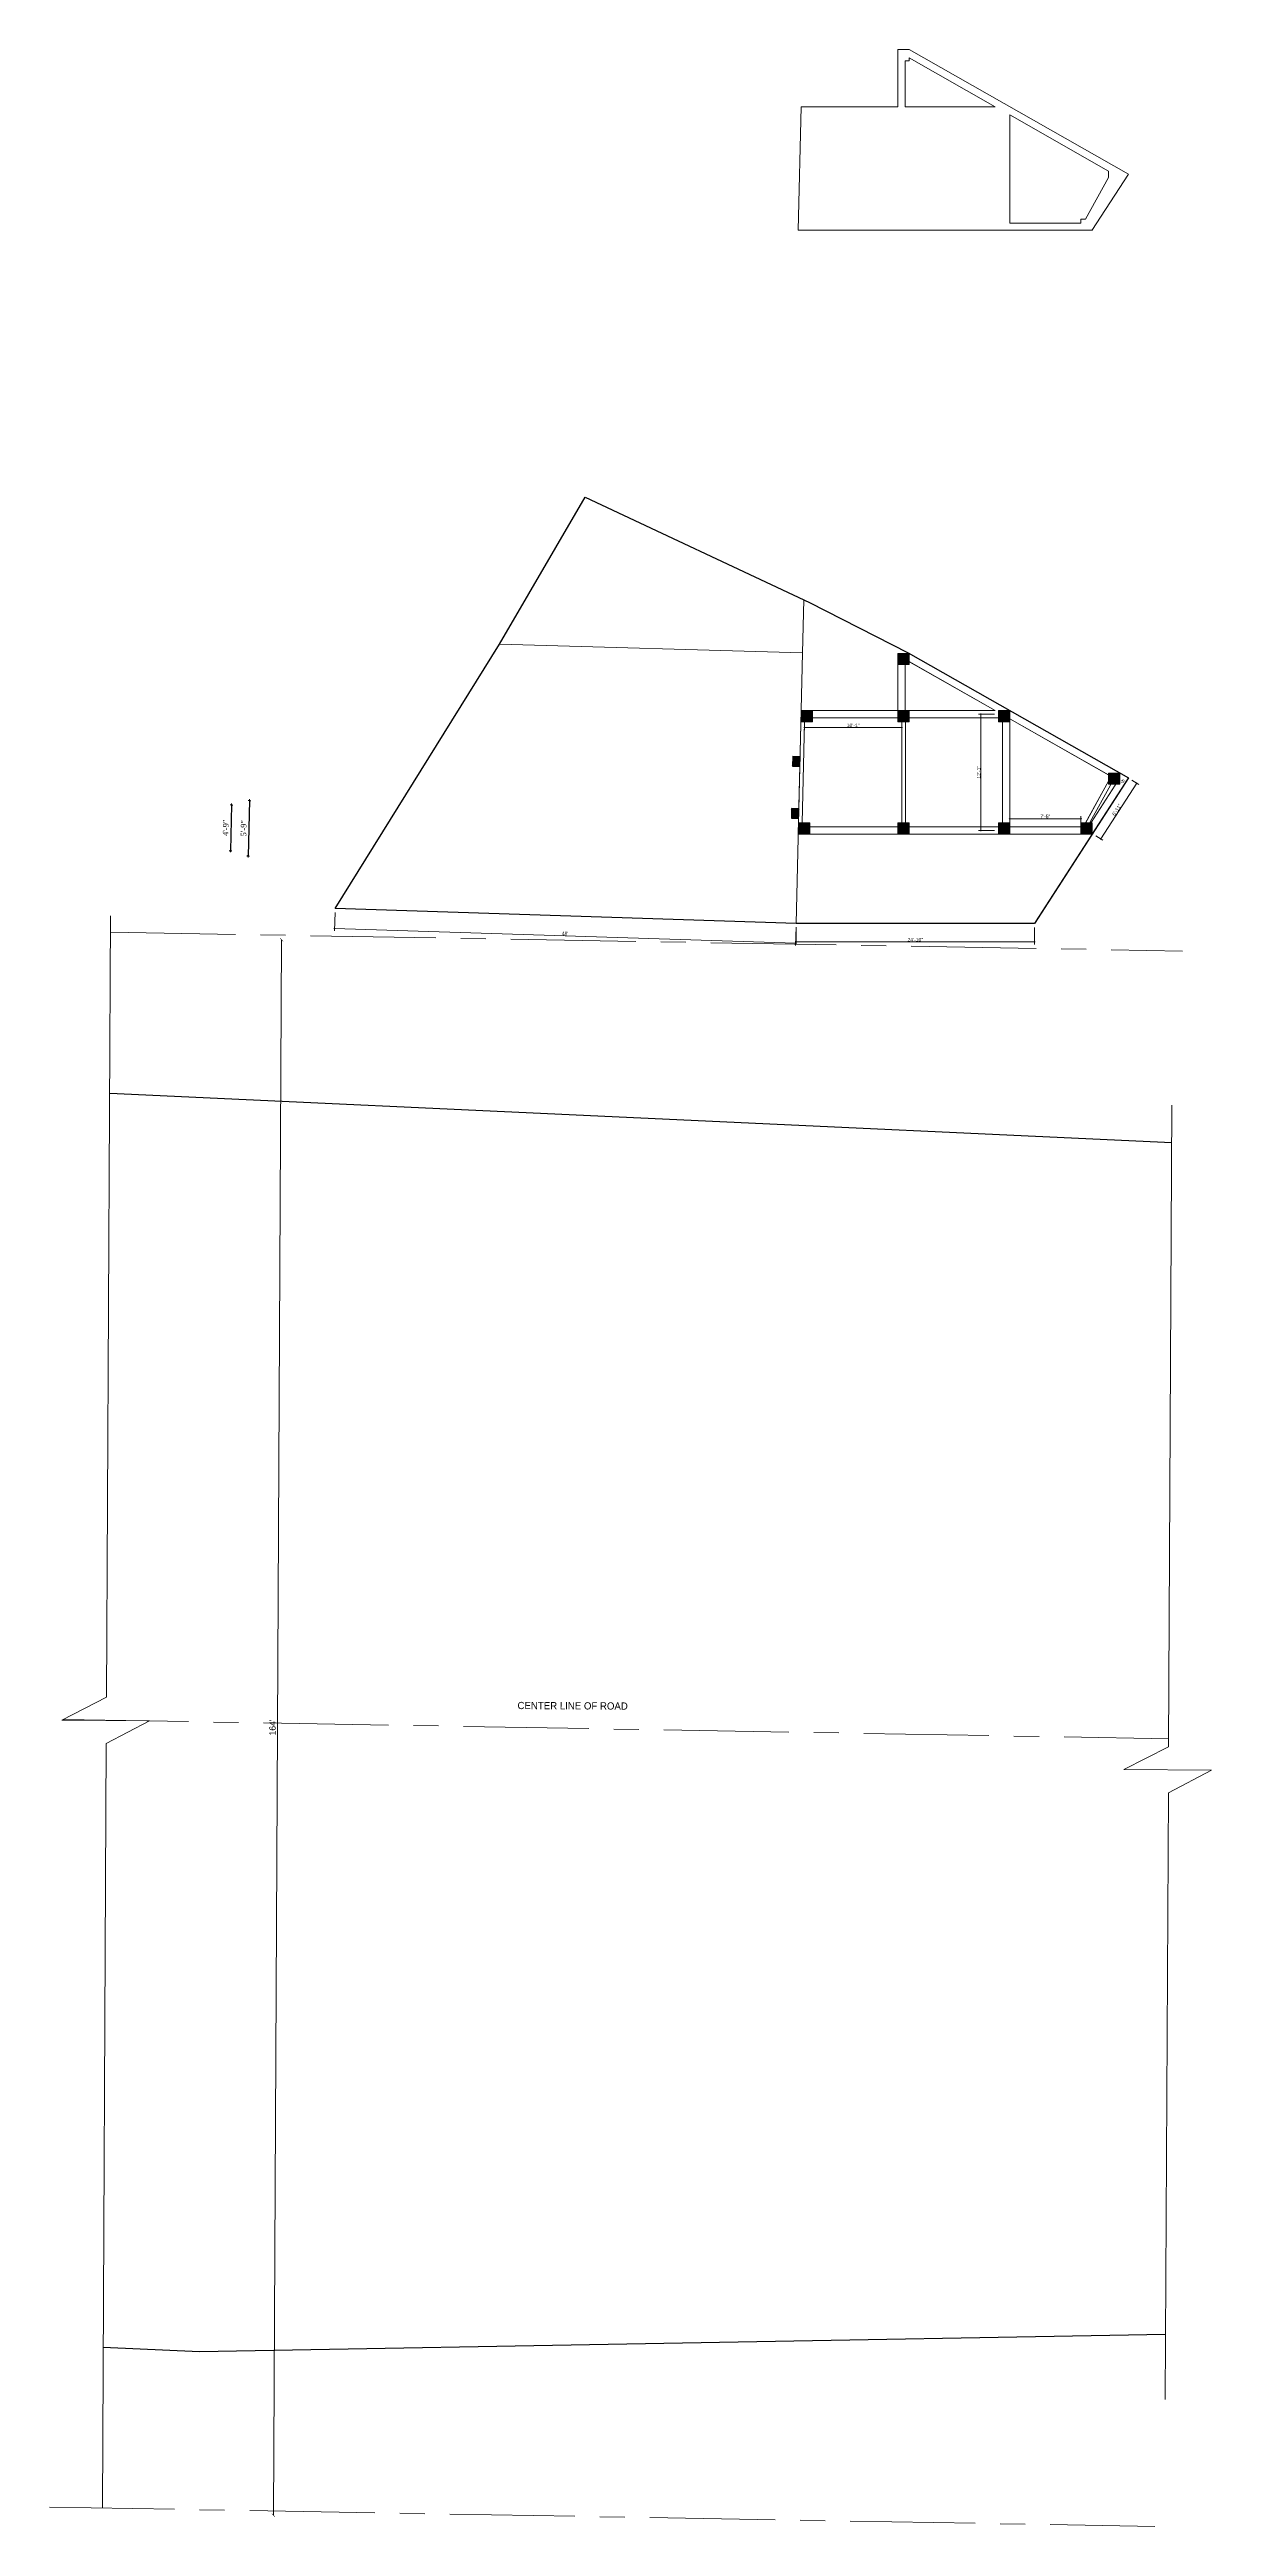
# Model space of a CAD drawing. Header units: inches. Extents: x 4069 to 291496, y -47643 to 12535.
# Drawn here: x 115513 to 116964, y -25299 to -22205 of the extents above; entities that cross this region are included whole.
import ezdxf

# ---------------------------------------------------------------- set-up
doc = ezdxf.new("R2010")
doc.units = ezdxf.units.IN
doc.header["$LTSCALE"] = 5
doc.header["$MEASUREMENT"] = 0
doc.linetypes.add('CENTER', pattern=[2, 1.25, -0.25, 0.25, -0.25])
doc.layers.add('A-WALL', color=7, linetype='Continuous', lineweight=9)
doc.layers.add('Dimension', color=7, linetype='Continuous', lineweight=18)
for name, color, linetype in [('DIM', 5, 'Continuous'), ('TEXT', 6, 'Continuous'), ('WALL', 7, 'Continuous')]:
    doc.layers.add(name, color=color, linetype=linetype)
doc.layers.add('dim line', color=7, linetype='Continuous', lineweight=15, true_color=0xfab2b2)
doc.styles.add('ordinary', font='times.ttf')
doc.styles.get("Standard").update_dxf_attribs({"font": 'arial.ttf'})
doc.styles.add('tt', font='stylu.ttf', dxfattribs={"height": 8})
doc.dimstyles.new('Copy of 96', dxfattribs={"dimtxt": 7, "dimasz": 4, "dimexe": 0.5, "dimexo": 0.5, "dimgap": 3, "dimtad": 1, "dimdec": 1, "dimzin": 11, "dimdsep": 46, "dimlunit": 4, "dimtxsty": 'ordinary', "dimblk": 'OBLIQUE', "dimcen": 0.09, "dimse1": 1, "dimse2": 1, "dimclrt": 6, "dimazin": 0, "dimtfac": 1, "dimtdec": 1, "dimtix": 1, "dimtmove": 2, "dimatfit": 3, "dimldrblk": 'leader', "dimfxl": 0.5, "dimfxlon": 1, "dimtolj": 1, "dimtzin": 0, "dimarcsym": 0})
doc.dimstyles.new('Copy(2) of STANDARD', dxfattribs={"dimtxt": 2, "dimasz": 4, "dimexe": 0, "dimexo": 0, "dimgap": 2, "dimtad": 1, "dimdec": 0, "dimzin": 0, "dimdsep": 46, "dimlunit": 3, "dimtxsty": 'tt', "dimblk": 'ARCHTICK', "dimcen": 0.0505, "dimse1": 1, "dimse2": 1, "dimclrd": 5, "dimclre": 5, "dimclrt": 7, "dimadec": 1, "dimazin": 0, "dimtm": 1e-09, "dimtfac": 1, "dimtdec": 0, "dimtofl": 0, "dimtmove": 1, "dimatfit": 3, "dimfxl": 1, "dimtolj": 2, "dimtzin": 0, "dimlwd": 13, "dimarcsym": 0})
doc.dimstyles.new('Standard$0', dxfattribs={"dimtxt": 6, "dimasz": 4, "dimexe": 3, "dimexo": 6, "dimgap": 3, "dimtad": 1, "dimdec": 1, "dimzin": 0, "dimdsep": 46, "dimlunit": 4, "dimtxsty": 'Standard', "dimcen": 0.09, "dimclrd": 6, "dimclre": 6, "dimclrt": 7, "dimadec": 0, "dimazin": 0, "dimtfac": 1, "dimtdec": 1, "dimtix": 1, "dimtofl": 0, "dimtmove": 1, "dimatfit": 3, "dimfxl": 1, "dimtolj": 1, "dimtzin": 0, "dimlwd": 18, "dimlwe": 18, "dimarcsym": 0})

# ---------------------------------------------------------------- blocks, each defined once
blk = doc.blocks.new('C1a')
at = {"color": 1, "ltscale": 5}
for p, q in [((18657.7, 4625.8), (18648.7, 4625.8)), ((18648.7, 4625.8), (18648.8, 4613.8)), ((18648.8, 4613.8), (18657.8, 4613.8)), ((18657.8, 4613.8), (18657.7, 4625.8))]:
    blk.add_line(p, q, dxfattribs=at)
blk = doc.blocks.new('oblique')
at = {"color": 0, "lineweight": -2}
blk.add_line((0.25, 0.25), (-0.25, -0.25), dxfattribs=at)
at = {"layer": 'dim line', "lineweight": 9}
for p, q in [((-0.4375, 0), (0.4375, 0)), ((0, 0.4375), (0, -0.4375))]:
    blk.add_line(p, q, dxfattribs=at)
blk = doc.blocks.new('*D2874')
at = {"layer": 'A-WALL', "color": 0, "lineweight": -2, "ltscale": 50, "transparency": 16777216}
blk.add_line((115740.6, -23148.8), (115739.3, -23206.1), dxfattribs=at)
at = {"layer": 'Defpoints', "color": 0, "ltscale": 50, "transparency": 16777216}
for p in [(116448.9, -23165.7), (115667.7, -23204.4), (115739.3, -23206.1)]:
    blk.add_point(p, dxfattribs=at)
at = {"layer": 'A-WALL', "color": 0, "lineweight": -2, "ltscale": 50, "transparency": 16777216, "xscale": 4, "yscale": 4, "zscale": 4}
for p, rotation in [((115740.6, -23148.8), 88.63767809297786), ((115739.3, -23206.1), 268.6376780929779)]:
    blk.add_blockref('oblique', p, dxfattribs=dict(at, rotation=rotation))
at = {"layer": 'A-WALL', "color": 6, "ltscale": 50, "transparency": 16777216, "insert": (115733.4, -23177.3), "char_height": 7, "attachment_point": 5, "rotation": 88.6377, "style": 'ordinary'}
blk.add_mtext('\\A1;4\'-9"', dxfattribs=at)
blk = doc.blocks.new('_OBLIQUE')
at = {"color": 0, "linetype": 'ByBlock'}
blk.add_line((-0.5, -0.5), (0.5, 0.5), dxfattribs=at)
blk = doc.blocks.new('leader')
at = {"layer": 'Dimension'}
for p, q in [((-4.42, 0), (4.42, 0)), ((0, -4.33), (0, 4.33))]:
    blk.add_line(p, q, dxfattribs=at)
blk = doc.blocks.new('*D2875')
at = {"layer": 'A-WALL', "color": 0, "lineweight": -2, "ltscale": 50, "transparency": 16777216}
blk.add_line((115763.1, -23143.4), (115761.4, -23212.7), dxfattribs=at)
at = {"layer": 'Defpoints', "color": 0, "ltscale": 50, "transparency": 16777216}
for p in [(116449, -23159.7), (115667.6, -23210.4), (115761.4, -23212.7)]:
    blk.add_point(p, dxfattribs=at)
at = {"layer": 'A-WALL', "color": 0, "lineweight": -2, "ltscale": 50, "transparency": 16777216, "xscale": 4, "yscale": 4, "zscale": 4}
for p, rotation in [((115763.1, -23143.4), 88.63767809297786), ((115761.4, -23212.7), 268.6376780929779)]:
    blk.add_blockref('oblique', p, dxfattribs=dict(at, rotation=rotation))
at = {"layer": 'A-WALL', "color": 6, "ltscale": 50, "transparency": 16777216, "insert": (115755.7, -23177.9), "char_height": 7, "attachment_point": 5, "rotation": 88.6377, "style": 'ordinary'}
blk.add_mtext('\\A1;5\'-9"', dxfattribs=at)
blk = doc.blocks.new('*D2907')
at = {"layer": 'A-WALL', "color": 33, "lineweight": 0, "ltscale": 5, "transparency": 16777216}
blk.add_line((116826.2, -23191.2), (116871.1, -23121.7), dxfattribs=at)
at = {"layer": 'A-WALL', "color": 47, "lineweight": 0, "ltscale": 5, "transparency": 16777216}
for p, q in [((116865, -23117.8), (116873.6, -23123.3)), ((116820.2, -23187.3), (116828.8, -23192.8))]:
    blk.add_line(p, q, dxfattribs=at)
at = {"layer": 'Defpoints', "color": 0, "ltscale": 5, "transparency": 16777216}
for p in [(116860.8, -23115.1), (116871.1, -23121.7), (116816, -23184.6)]:
    blk.add_point(p, dxfattribs=at)
at = {"layer": 'A-WALL', "color": 33, "lineweight": 0, "ltscale": 5, "transparency": 16777216, "xscale": 2, "yscale": 2, "zscale": 2}
for p, rotation in [((116871.1, -23121.7), 57.18709207663933), ((116826.2, -23191.2), 237.1870920766393)]:
    blk.add_blockref('oblique', p, dxfattribs=dict(at, rotation=rotation))
at = {"layer": 'A-WALL', "color": 7, "ltscale": 5, "transparency": 16777216, "insert": (116846.3, -23154.9), "char_height": 4.5, "attachment_point": 5, "rotation": 57.1871}
blk.add_mtext('\\A1;6\'-11"', dxfattribs=at)
blk = doc.blocks.new('*D2908')
at = {"layer": 'A-WALL', "color": 47, "lineweight": 0, "ltscale": 5, "transparency": 16777216}
for p, q in [((116456.2, -23049.8), (116456.2, -23055.2)), ((116577.7, -23049.8), (116577.7, -23055.2))]:
    blk.add_line(p, q, dxfattribs=at)
at = {"layer": 'A-WALL', "color": 33, "lineweight": 0, "ltscale": 5, "transparency": 16777216}
blk.add_line((116456.2, -23052.2), (116577.7, -23052.2), dxfattribs=at)
at = {"layer": 'Defpoints', "color": 0, "ltscale": 5, "transparency": 16777216}
for p in [(116456.2, -23044.8), (116577.7, -23044.8), (116577.7, -23052.2)]:
    blk.add_point(p, dxfattribs=at)
at = {"layer": 'A-WALL', "color": 33, "lineweight": 0, "ltscale": 5, "transparency": 16777216, "xscale": 2, "yscale": 2, "zscale": 2, "rotation": 180}
blk.add_blockref('oblique', (116456.2, -23052.2), dxfattribs=at)
at = {"layer": 'A-WALL', "color": 33, "lineweight": 0, "ltscale": 5, "transparency": 16777216, "xscale": 2, "yscale": 2, "zscale": 2}
blk.add_blockref('oblique', (116577.7, -23052.2), dxfattribs=at)
at = {"layer": 'A-WALL', "color": 7, "ltscale": 5, "transparency": 16777216, "insert": (116517, -23049.4), "char_height": 4.5, "attachment_point": 5}
blk.add_mtext('\\A1;10\'-1"', dxfattribs=at)
blk = doc.blocks.new('*D2909')
at = {"layer": 'A-WALL', "color": 47, "lineweight": 0, "ltscale": 5, "transparency": 16777216}
for p, q in [((116693.5, -23035.3), (116673.5, -23035.3)), ((116693.5, -23180.6), (116673.5, -23180.6))]:
    blk.add_line(p, q, dxfattribs=at)
at = {"layer": 'A-WALL', "color": 33, "lineweight": 0, "ltscale": 5, "transparency": 16777216}
blk.add_line((116676.5, -23035.3), (116676.5, -23180.6), dxfattribs=at)
at = {"layer": 'Defpoints', "color": 0, "ltscale": 5, "transparency": 16777216}
for p in [(116698.5, -23035.3), (116676.5, -23180.6), (116698.5, -23180.6)]:
    blk.add_point(p, dxfattribs=at)
at = {"layer": 'A-WALL', "color": 33, "lineweight": 0, "ltscale": 5, "transparency": 16777216, "xscale": 2, "yscale": 2, "zscale": 2}
for p, rotation in [((116676.5, -23035.3), 90), ((116676.5, -23180.6), 270)]:
    blk.add_blockref('oblique', p, dxfattribs=dict(at, rotation=rotation))
at = {"layer": 'A-WALL', "color": 7, "ltscale": 5, "transparency": 16777216, "insert": (116673.8, -23107.9), "char_height": 4.5, "attachment_point": 5, "rotation": 90}
blk.add_mtext('\\A1;12\'-1"', dxfattribs=at)
blk = doc.blocks.new('*D2910')
at = {"layer": 'A-WALL', "color": 47, "lineweight": 0, "ltscale": 5, "transparency": 16777216}
for p, q in [((116852.6, -23118.7), (116852.8, -23118.4)), ((116856.7, -23121.3), (116856.9, -23121.1))]:
    blk.add_line(p, q, dxfattribs=at)
at = {"layer": 'Defpoints', "color": 0, "ltscale": 5, "transparency": 16777216}
for p in [(116849.9, -23122.9), (116854, -23125.5), (116855.3, -23123.6)]:
    blk.add_point(p, dxfattribs=at)
at = {"layer": 'A-WALL', "color": 7, "ltscale": 5, "transparency": 16777216, "insert": (116854.7, -23119.9), "char_height": 4.5, "attachment_point": 5, "rotation": 327.1302}
blk.add_mtext('\\A1;5"', dxfattribs=at)
blk = doc.blocks.new('*D2911')
at = {"layer": 'A-WALL', "color": 47, "lineweight": 0, "ltscale": 5, "transparency": 16777216}
for p, q in [((116445.8, -23301.7), (116445.8, -23322.9)), ((116743.4, -23301.7), (116743.4, -23322.9))]:
    blk.add_line(p, q, dxfattribs=at)
at = {"layer": 'A-WALL', "color": 33, "lineweight": 0, "ltscale": 5, "transparency": 16777216}
blk.add_line((116445.8, -23319.9), (116743.4, -23319.9), dxfattribs=at)
at = {"layer": 'Defpoints', "color": 0, "ltscale": 5, "transparency": 16777216}
for p in [(116445.8, -23296.7), (116743.4, -23296.7), (116743.4, -23319.9)]:
    blk.add_point(p, dxfattribs=at)
at = {"layer": 'A-WALL', "color": 33, "lineweight": 0, "ltscale": 5, "transparency": 16777216, "xscale": 2, "yscale": 2, "zscale": 2, "rotation": 180}
blk.add_blockref('oblique', (116445.8, -23319.9), dxfattribs=at)
at = {"layer": 'A-WALL', "color": 33, "lineweight": 0, "ltscale": 5, "transparency": 16777216, "xscale": 2, "yscale": 2, "zscale": 2}
blk.add_blockref('oblique', (116743.4, -23319.9), dxfattribs=at)
at = {"layer": 'A-WALL', "color": 7, "ltscale": 5, "transparency": 16777216, "insert": (116594.6, -23317.1), "char_height": 4.5, "attachment_point": 5}
blk.add_mtext('\\A1;24\'-10"', dxfattribs=at)
blk = doc.blocks.new('*D2912')
at = {"layer": 'A-WALL', "color": 47, "lineweight": 0, "ltscale": 5, "transparency": 16777216}
for p, q in [((115869.9, -23283.1), (115869.2, -23306)), ((116445.6, -23301.6), (116444.9, -23324.5))]:
    blk.add_line(p, q, dxfattribs=at)
at = {"layer": 'A-WALL', "color": 33, "lineweight": 0, "ltscale": 5, "transparency": 16777216}
blk.add_line((116445, -23321.5), (115869.3, -23303), dxfattribs=at)
at = {"layer": 'Defpoints', "color": 0, "ltscale": 5, "transparency": 16777216}
for p in [(115870.1, -23278.1), (115869.3, -23303), (116445.8, -23296.7)]:
    blk.add_point(p, dxfattribs=at)
at = {"layer": 'A-WALL', "color": 33, "lineweight": 0, "ltscale": 5, "transparency": 16777216, "xscale": 2, "yscale": 2, "zscale": 2}
for p, rotation in [((115869.3, -23303), 178.1566190017098), ((116445, -23321.5), 358.1566190017098)]:
    blk.add_blockref('oblique', p, dxfattribs=dict(at, rotation=rotation))
at = {"layer": 'A-WALL', "color": 7, "ltscale": 5, "transparency": 16777216, "insert": (116157.2, -23309.4), "char_height": 4.5, "attachment_point": 5, "rotation": 358.1566}
blk.add_mtext("\\A1;48'", dxfattribs=at)
blk = doc.blocks.new('*D2913')
at = {"layer": 'A-WALL', "color": 47, "lineweight": 0, "ltscale": 5, "transparency": 16777216}
for p, q in [((116712.5, -23171.1), (116712.5, -23162.9)), ((116801.5, -23171.1), (116801.5, -23162.9))]:
    blk.add_line(p, q, dxfattribs=at)
at = {"layer": 'A-WALL', "color": 33, "lineweight": 0, "ltscale": 5, "transparency": 16777216}
blk.add_line((116712.5, -23165.9), (116801.5, -23165.9), dxfattribs=at)
at = {"layer": 'Defpoints', "color": 0, "ltscale": 5, "transparency": 16777216}
for p in [(116801.5, -23165.9), (116712.5, -23176.1), (116801.5, -23176.1)]:
    blk.add_point(p, dxfattribs=at)
at = {"layer": 'A-WALL', "color": 33, "lineweight": 0, "ltscale": 5, "transparency": 16777216, "xscale": 2, "yscale": 2, "zscale": 2, "rotation": 180}
blk.add_blockref('oblique', (116712.5, -23165.9), dxfattribs=at)
at = {"layer": 'A-WALL', "color": 33, "lineweight": 0, "ltscale": 5, "transparency": 16777216, "xscale": 2, "yscale": 2, "zscale": 2}
blk.add_blockref('oblique', (116801.5, -23165.9), dxfattribs=at)
at = {"layer": 'A-WALL', "color": 7, "ltscale": 5, "transparency": 16777216, "insert": (116757, -23163.1), "char_height": 4.5, "attachment_point": 5}
blk.add_mtext('\\A1;7\'-5"', dxfattribs=at)
blk = doc.blocks.new('_ArchTick')
at = {"color": 0, "linetype": 'ByBlock', "const_width": 0.15}
blk.add_lwpolyline([(-0.5, -0.5), (0.5, 0.5)], dxfattribs=at)
blk = doc.blocks.new('*D2924')
at = {"layer": 'Defpoints', "color": 0, "ltscale": 5, "transparency": 16777216}
for p in [(116258.8, -23319.5, -58.2), (115792.9, -25284.9), (116224.4, -25287.2, -58.2)]:
    blk.add_point(p, dxfattribs=at)
at = {"layer": 'DIM', "color": 5, "lineweight": 13, "ltscale": 5, "transparency": 16777216}
blk.add_line((115803.1, -23317.1), (115792.9, -25284.9), dxfattribs=at)
at = {"layer": 'DIM', "color": 5, "lineweight": 13, "ltscale": 5, "transparency": 16777216, "xscale": 4, "yscale": 4, "zscale": 4}
for p, rotation in [((115803.1, -23317.1), 89.70304490961712), ((115792.9, -25284.9), 269.7030449096171)]:
    blk.add_blockref('_ArchTick', p, dxfattribs=dict(at, rotation=rotation))
at = {"layer": 'DIM', "color": 7, "ltscale": 5, "transparency": 16777216, "insert": (115791.8, -24301), "char_height": 8, "attachment_point": 5, "rotation": 89.703, "style": 'tt'}
blk.add_mtext("\\A2;164'", dxfattribs=at)

msp = doc.modelspace()

# ---------------------------------------------------------------- hatches: boundary and pattern name
at = {"layer": 'A-WALL', "ltscale": 5}
h = msp.add_hatch(dxfattribs=at)
h.set_pattern_fill('ANSI31', color=256)
h.set_pattern_definition([(45, (92150.88394, -24612.12097), (-0.08838834765, 0.08838834765), [])])
h.paths.add_polyline_path([(116586.96195, -22959.39983), (116572.96195, -22959.39983), (116572.96195, -22973.39983), (116586.96195, -22973.39983)])
h = msp.add_hatch(dxfattribs=at)
h.set_pattern_fill('ANSI31', color=256)
h.set_pattern_definition([(45, (92029.99767, -24683.50437), (-0.08838834765, 0.08838834765), [])])
h.paths.add_polyline_path([(116466.07569, -23030.78323), (116452.07569, -23030.78323), (116452.07569, -23044.78323), (116466.07569, -23044.78323)])
h = msp.add_hatch(dxfattribs=at)
h.set_pattern_fill('ANSI31', color=256)
h.set_pattern_definition([(45, (92150.88394, -24683.50437), (-0.08838834765, 0.08838834765), [])])
h.paths.add_polyline_path([(116586.96195, -23030.78323), (116572.96195, -23030.78323), (116572.96195, -23044.78323), (116586.96195, -23044.78323)])
h = msp.add_hatch(dxfattribs=at)
h.set_pattern_fill('ANSI31', color=256)
h.set_pattern_definition([(45, (92166.82961, -24683.50437), (-0.08838834765, 0.08838834765), [])])
h.paths.add_polyline_path([(116712.52874, -23044.78323), (116712.52874, -23030.78323), (116698.52874, -23030.78323), (116698.52874, -23044.78323)])
h = msp.add_hatch(dxfattribs=at)
h.set_pattern_fill('ANSI31', color=256)
h.set_pattern_definition([(45, (92304.21625, -24612.60722), (-0.08838834765, 0.08838834765), [])])
h.paths.add_polyline_path([(116835.91539, -23108.88608), (116835.91539, -23122.88608), (116849.91539, -23122.88608), (116849.91539, -23108.88608)])
h = msp.add_hatch(dxfattribs=at)
h.set_pattern_fill('ANSI31', color=256)
h.set_pattern_definition([(45, (91917.05196, -24674.7867), (-0.08838834765, 0.08838834765), [])])
h.paths.add_polyline_path([(116448.75109, -23171.06555), (116448.75109, -23185.06555), (116462.75109, -23185.06555), (116462.75109, -23171.06555)])
h = msp.add_hatch(dxfattribs=at)
h.set_pattern_fill('ANSI31', color=256)
h.set_pattern_definition([(45, (92041.26282, -24674.7867), (-0.08838834765, 0.08838834765), [])])
h.paths.add_polyline_path([(116572.96195, -23171.06555), (116572.96195, -23185.06555), (116586.96195, -23185.06555), (116586.96195, -23171.06555)])
h = msp.add_hatch(dxfattribs=at)
h.set_pattern_fill('ANSI31', color=256)
h.set_pattern_definition([(45, (92166.82961, -24674.7867), (-0.08838834765, 0.08838834765), [])])
h.paths.add_polyline_path([(116698.52874, -23171.06555), (116698.52874, -23185.06555), (116712.52874, -23185.06555), (116712.52874, -23171.06555)])
h = msp.add_hatch(dxfattribs=at)
h.set_pattern_fill('ANSI31', color=256)
h.set_pattern_definition([(45, (92269.83888, -24674.7867), (-0.08838834765, 0.08838834765), [])])
h.paths.add_polyline_path([(116801.53801, -23171.06555), (116801.53801, -23185.06555), (116815.53801, -23185.06555), (116815.53801, -23171.06555)])
at = {"layer": 'WALL', "linetype": 'ByBlock', "ltscale": 5, "true_color": 0xf8991e}
h = msp.add_hatch(color=30, dxfattribs=at)
h.dxf.hatch_style = 1
h.paths.add_polyline_path([(116450.4185, -23100.70867), (116446.06258, -23094.57595), (116441.42234, -23100.44009)])
h.paths.add_polyline_path([(116450.4185, -23100.70867), (116450.70282, -23088.71181), (116446.06258, -23094.57595)])
h.paths.add_polyline_path([(116450.70282, -23088.71181), (116441.70666, -23088.44323), (116446.06258, -23094.57595)])
h.paths.add_polyline_path([(116446.06258, -23094.57595), (116441.70666, -23088.44323), (116441.42234, -23100.44009)])
h = msp.add_hatch(color=30, dxfattribs=at)
h.dxf.hatch_style = 1
h.paths.add_polyline_path([(116448.87845, -23165.69165), (116444.52253, -23159.55893), (116439.88229, -23165.42308)])
h.paths.add_polyline_path([(116448.87845, -23165.69165), (116449.16277, -23153.69479), (116444.52253, -23159.55893)])
h.paths.add_polyline_path([(116449.16277, -23153.69479), (116440.1666, -23153.42622), (116444.52253, -23159.55893)])
h.paths.add_polyline_path([(116444.52253, -23159.55893), (116440.1666, -23153.42622), (116439.88229, -23165.42308)])

# ---------------------------------------------------------------- linework, layer by layer
at = {"color": 1, "ltscale": 5}
for p, q in [((116441.42234, -23100.44009), (116450.70282, -23088.71181)), ((116450.4185, -23100.70867), (116441.70666, -23088.44323)), ((116449.16277, -23153.69479), (116439.88229, -23165.42308)), ((116448.87845, -23165.69165), (116440.1666, -23153.42622))]:
    msp.add_line(p, q, dxfattribs=at)
at = {"color": 3}
for p, q in [((115588.41653, -23508.5872, 26.88974), (116914.86829, -23570.43751, -0.9548)), ((115700.61836, -25080.97756, 59.68504), (115580.29701, -25075.18728, 59.68504)), ((116907.15243, -25059.15525, 59.68504), (115700.61836, -25080.97756, 59.68504))]:
    msp.add_line(p, q, dxfattribs=at)
at = {"layer": 'A-WALL', "ltscale": 5}
for p, q in [((116694.31792, -22276.64927), (116581.96195, -22276.64927)), ((116453.78293, -22958.74584), (116455.34904, -22892.66336)), ((116572.96195, -22959.39983), (116572.96195, -23030.78323)), ((116586.96195, -22959.39983), (116572.96195, -22959.39983)), ((116581.96195, -22966.91004), (116694.31792, -23030.78323)), ((116581.96195, -22966.91004), (116581.96195, -23030.78323)), ((116586.96195, -22959.39983), (116712.52874, -23030.78323)), ((116452.07569, -23030.78323), (116448.4193, -23185.06555)), ((116694.31792, -23030.78323), (116452.07569, -23030.78323)), ((116572.96195, -23039.78323), (116452.07569, -23039.78323)), ((116456.24516, -23044.78323), (116453.25235, -23171.06555)), ((116577.71195, -23044.78323), (116577.71195, -23171.06555)), ((116582.21195, -23044.78323), (116582.21195, -23171.06555)), ((116698.52874, -23039.78323), (116586.96195, -23039.78323)), ((116703.52874, -23044.78323), (116703.52874, -23171.06555)), ((116712.52874, -23039.78323), (116710.14935, -23039.78323)), ((116712.52874, -23030.78323), (116860.77463, -23115.05944)), ((116712.52874, -23041.13589), (116848.04547, -23118.17572)), ((116712.52874, -23044.78323), (116712.52874, -23171.56555)), ((116744.63653, -23294.78944), (116860.77463, -23115.05944)), ((116838.9772, -23113.70876), (116804.59983, -23175.88824)), ((116842.91539, -23115.88608), (116808.53801, -23178.06555)), ((116848.04547, -23118.17572), (116810.31507, -23176.56555)), ((116860.77463, -23115.05944), (116815.21492, -23185.56555)), ((116815.21492, -23185.06555), (116448.4193, -23185.06555)), ((116572.96195, -23176.06555), (116462.75109, -23176.06555)), ((116698.52874, -23176.06555), (116586.96195, -23176.06555)), ((116810.31507, -23176.06555), (116712.52874, -23176.06555)), ((116445.7748, -23296.65096), (116743.43365, -23296.65096))]:
    msp.add_line(p, q, dxfattribs=at)
at = {"layer": 'A-WALL', "color": 3, "linetype": 'CENTER', "ltscale": 25}
for p, q in [((115589.45738, -23307.76262), (116928.22963, -23331.19549)), ((115530.54154, -24290.88212), (116911.00907, -24315.04479)), ((115513.32098, -25274.73143), (116893.78851, -25298.8941))]:
    msp.add_line(p, q, dxfattribs=at)
at = {"layer": 'A-WALL', "ltscale": 5}
msp.add_lwpolyline([(116815.21492, -22431.4316), (116860.77463, -22360.92549), (116586.96195, -22205.26588), (116572.96195, -22205.26588), (116572.96195, -22276.64927), (116452.07569, -22276.64927), (116448.4193, -22430.9316), (116815.21492, -22430.9316)], dxfattribs=at)
for points in [[(116586.96195, -22215.61854), (116586.96195, -22219.26588), (116581.96195, -22219.26588), (116581.96195, -22276.64927), (116694.31792, -22276.64927)], [(116835.91539, -22365.11282), (116835.91539, -22357.14594), (116712.52874, -22287.00194), (116712.52874, -22290.64927), (116712.52874, -22417.4316), (116712.52874, -22421.9316), (116801.53801, -22421.9316), (116801.53801, -22416.9316), (116807.26616, -22416.9316)], [(116572.96195, -22973.39983), (116586.96195, -22973.39983), (116586.96195, -22959.39983), (116572.96195, -22959.39983)], [(116586.96195, -22969.75249), (116586.96195, -22973.39983), (116581.96195, -22973.39983), (116581.96195, -23030.78323), (116694.31792, -23030.78323)], [(116452.07569, -23044.78323), (116466.07569, -23044.78323), (116466.07569, -23030.78323), (116452.07569, -23030.78323)], [(116572.96195, -23044.78323), (116586.96195, -23044.78323), (116586.96195, -23030.78323), (116572.96195, -23030.78323)], [(116698.52874, -23044.78323), (116712.52874, -23044.78323), (116712.52874, -23030.78323), (116698.52874, -23030.78323)], [(116835.91539, -23119.24677), (116835.91539, -23111.27989), (116712.52874, -23041.13589), (116712.52874, -23044.78323), (116712.52874, -23171.56555), (116712.52874, -23176.06555), (116801.53801, -23176.06555), (116801.53801, -23171.06555), (116807.26616, -23171.06555)], [(116835.91539, -23108.88608), (116849.91539, -23108.88608), (116849.91539, -23122.88608), (116835.91539, -23122.88608)], [(116448.75109, -23171.06555), (116462.75109, -23171.06555), (116462.75109, -23185.06555), (116448.75109, -23185.06555)], [(116572.96195, -23171.06555), (116586.96195, -23171.06555), (116586.96195, -23185.06555), (116572.96195, -23185.06555)], [(116698.52874, -23171.06555), (116712.52874, -23171.06555), (116712.52874, -23185.06555), (116698.52874, -23185.06555)], [(116801.53801, -23171.06555), (116815.53801, -23171.06555), (116815.53801, -23185.06555), (116801.53801, -23185.06555)]]:
    msp.add_lwpolyline(points, close=True, dxfattribs=at)
at = {"layer": 'A-WALL', "color": 1, "ltscale": 5}
msp.add_lwpolyline([(115870.07288, -23278.12247), (116445.7748, -23296.65096), (116453.78293, -22958.74584), (116075.44059, -22947.75131)], close=True, dxfattribs=at)
at = {"layer": 'A-WALL', "color": 3, "linetype": 'Continuous', "ltscale": 5}
for points, elevation in [([(115589.56349, -23287.28957), (115584.50573, -24263.14695), (115528.76678, -24291.79427), (115638.02696, -24292.61056), (115584.20619, -24320.94097), (115579.25681, -25275.88552)], 26.88974), ([(116915.1111, -23523.58928), (116910.95749, -24324.99726), (116855.21854, -24353.64458), (116964.47872, -24354.46086), (116910.65795, -24382.79127), (116906.73229, -25140.2174)], -0.9548)]:
    msp.add_lwpolyline(points, dxfattribs=dict(at, elevation=elevation))
at = {"layer": 'DIM', "ltscale": 5}
msp.add_lwpolyline([(115870.07288, -23278.12247), (116075.44059, -22947.75131), (116182.31555, -22764.53682), (116462.44569, -22895.9936), (116585.48814, -22958.56199), (116860.77463, -23115.05944), (116743.43365, -23296.65096), (116445.7748, -23296.65096)], close=True, dxfattribs=at)
at = {"layer": 'WALL', "color": 2, "linetype": 'ByBlock', "ltscale": 5}
for points in [[(116441.70666, -23088.44323), (116441.42234, -23100.44009), (116450.4185, -23100.70867), (116450.70282, -23088.71181)], [(116440.1666, -23153.42622), (116439.88229, -23165.42308), (116448.87845, -23165.69165), (116449.16277, -23153.69479)]]:
    msp.add_lwpolyline(points, close=True, dxfattribs=at)

# ---------------------------------------------------------------- block references
at = {"layer": 'WALL', "color": 2, "linetype": 'ByBlock', "ltscale": 5, "rotation": 358.2899854281578}
for p in [(97663.22939, -27155.64602), (97661.68934, -27220.62901)]:
    msp.add_blockref('C1a', p, dxfattribs=at)

# ---------------------------------------------------------------- texts
at = {"layer": 'TEXT', "color": 3, "lineweight": 70, "style": 'tt'}
msp.add_text('CENTER LINE OF ROAD ', height=9, rotation=359.70304491, dxfattribs=at).set_placement((116097.7728, -24278.01691))

# ---------------------------------------------------------------- dimensions: what is measured, and where the dimension line sits
at = {"layer": 'A-WALL', "ltscale": 5}
for base, p1, p2, picture, middle in [((116577.71195, -23052.20335), (116456.24516, -23044.78323), (116577.71195, -23044.78323), '*D2908', (116516.97856, -23049.40577)), ((116801.53801, -23165.93754), (116712.52874, -23176.06555), (116801.53801, -23176.06555), '*D2913', (116757.03338, -23163.14917)), ((116743.43365, -23319.92451), (116445.7748, -23296.65096), (116743.43365, -23296.65096), '*D2911', (116594.60422, -23317.12694))]:
    dim = msp.add_linear_dim(base=base, p1=p1, p2=p2, dimstyle='Standard$0', override={"dimtxt": 4.5, "dimasz": 2, "dimexo": 5, "dimgap": 0.5, "dimdec": 0, "dimzin": 12, "dimpost": '\\X', "dimblk": 'oblique', "dimcen": 3, "dimclrd": 33, "dimclre": 47, "dimtfac": 0.5, "dimtdec": 0, "dimfxl": 3, "dimlwd": 0, "dimlwe": 0}, dxfattribs=at)
    dim.commit()
    dim.dimension.update_dxf_attribs({"geometry": picture, "text_midpoint": middle})
dim = msp.add_linear_dim(base=(116676.50977, -23180.56555), p1=(116698.52874, -23035.28323), p2=(116698.52874, -23180.56555), angle=90, dimstyle='Standard$0', override={"dimtxt": 4.5, "dimasz": 2, "dimexo": 5, "dimgap": 0.5, "dimdec": 0, "dimzin": 12, "dimpost": '\\X', "dimblk": 'oblique', "dimcen": 3, "dimclrd": 33, "dimclre": 47, "dimtfac": 0.5, "dimtdec": 0, "dimfxl": 3, "dimlwd": 0, "dimlwe": 0}, dxfattribs=at)
dim.commit()
dim.dimension.update_dxf_attribs({"geometry": '*D2909', "text_midpoint": (116673.75056, -23107.92439)})
for p1, p2, distance, picture, middle in [((116815.95883, -23184.56555), (116860.77463, -23115.05944), -12.23832, '*D2907', (116846.30115, -23154.92842)), ((116849.91539, -23122.88608), (116854.00823, -23125.5308), 2.31818, '*D2910', (116854.73329, -23119.91942)), ((116445.7748, -23296.65096), (115870.07288, -23278.12247), 24.8622, '*D2912', (116157.21408, -23309.43992))]:
    dim = msp.add_aligned_dim(p1=p1, p2=p2, distance=distance, dimstyle='Standard$0', override={"dimtxt": 4.5, "dimasz": 2, "dimexo": 5, "dimgap": 0.5, "dimdec": 0, "dimzin": 12, "dimpost": '\\X', "dimblk": 'oblique', "dimcen": 3, "dimclrd": 33, "dimclre": 47, "dimtfac": 0.5, "dimtdec": 0, "dimfxl": 3, "dimlwd": 0, "dimlwe": 0}, dxfattribs=at)
    dim.commit()
    dim.dimension.update_dxf_attribs({"geometry": picture, "text_midpoint": middle})
at = {"layer": 'A-WALL', "ltscale": 50}
for base, p1, p2, picture, middle in [((115761.41966, -23212.66246), (116449.02061, -23159.69322), (115667.57953, -23210.4308), '*D2875', (115755.67467, -23177.86513)), ((115739.26381, -23206.13386), (116448.87845, -23165.69165), (115667.68528, -23204.43162), '*D2874', (115733.37618, -23177.33489))]:
    dim = msp.add_linear_dim(base=base, p1=p1, p2=p2, angle=88.63767809, dimstyle='Copy of 96', override={"dimdec": 0, "dimblk": 'oblique', "dimtdec": 0, "dimarcsym": 1}, dxfattribs=at)
    dim.commit()
    dim.dimension.update_dxf_attribs({"geometry": picture, "text_midpoint": middle})
at = {"layer": 'DIM', "color": 3, "ltscale": 5}
dim = msp.add_linear_dim(base=(115792.88941, -25284.94118, 58.16904), p1=(116258.84351, -23319.47905), p2=(116224.40238, -25287.17766), angle=89.70304491, dimstyle='Copy(2) of STANDARD', dxfattribs=at)
dim.commit()
dim.dimension.update_dxf_attribs({"geometry": '*D2924', "text_midpoint": (115791.81037, -24300.99703, 58.16904)})

doc.saveas('drawing.dxf')
